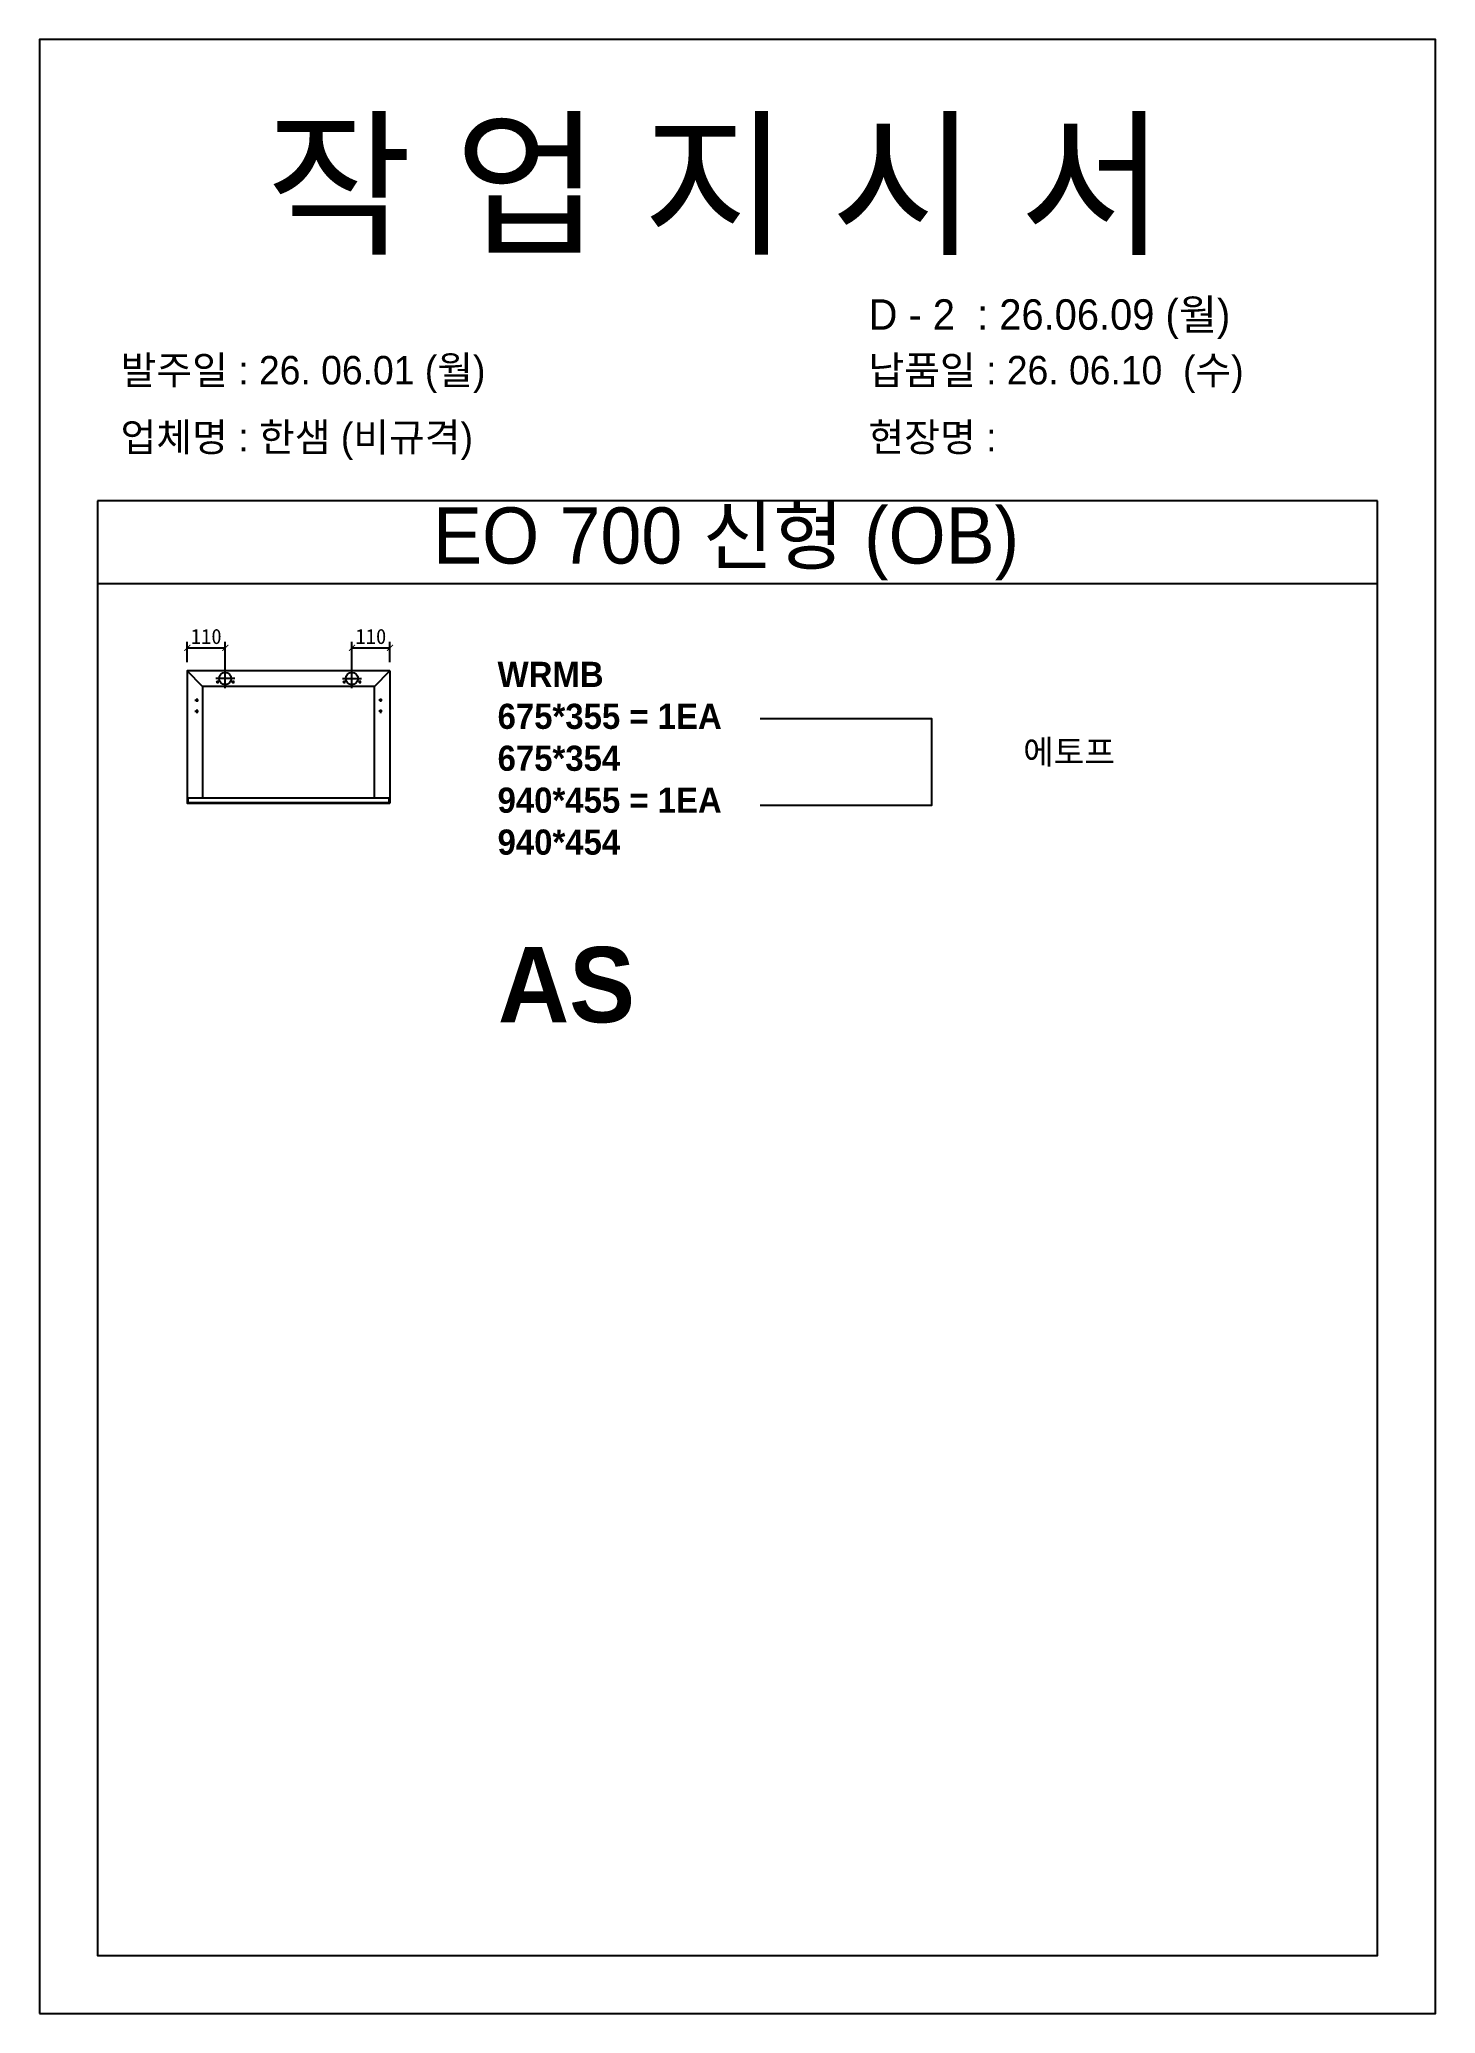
# Model space of a CAD drawing. Header units: millimetres. Extents: x -44117 to 256353, y -2095463 to 65325.
# Drawn here: x 126688 to 129001, y -978236 to -974964 of the extents above; entities that cross this region are included whole.
import ezdxf

# ---------------------------------------------------------------- set-up
doc = ezdxf.new("R2010")
doc.units = ezdxf.units.MM
doc.header["$LTSCALE"] = 10
doc.styles.add('MtX_Gulim', font='')
doc.styles.get('MtX_Gulim').set_extended_font_data('Gulim', bold=True)
doc.dimstyles.new('ISO-25', dxfattribs={"dimtxt": 2.5, "dimasz": 2.5, "dimexe": 1, "dimexo": 1, "dimtad": 1, "dimtxsty": 'Standard', "dimblk": 'ARCHTICK', "dimcen": 2.5, "dimadec": 0, "dimazin": 0, "dimtfac": 1, "dimtmove": 0, "dimatfit": 3, "dimfxl": 0, "dimarcsym": 0})

msp = doc.modelspace()

# ---------------------------------------------------------------- texts
at = {"color": 1, "linetype": 'Continuous', "style": 'MtX_Gulim'}
msp.add_text('AS', height=124.876231, dxfattribs=at).set_placement((127447.73587, -976593.05931))
at = {"attachment_point": 1}
for s, width, gutter_width, heights, insert, char_height in [('{\\fGulim|b0|i0|c129|p50;작 업 지 시 서}', 4553.9528048, 17.21164, [-214.58863], (127063.62127, -975107.60256), 192.7704086), ('\\pt11;{\\fGulim|b0|i0|c129|p50;발주일 : 26. 06.01 (월)}', 4553.9528048, 17.21164, [47.50981], (126822.36999, -975488.62762), 47.2287501), ('{\\fGulim|b0|i0|c129|p50;납품일 : 26. 06.10  (수)}', 4553.9528048, 17.21164, [48.31684], (128061.57801, -975488.62762), 47.2287501), ('{\\fGulim|b0|i0|c129|p50;업체명 : 한샘 (비규격)}', 4553.9528048, 17.21164, [49.72484], (126822.36999, -975599.68566), 47.2287501), ('{\\fGulim|b0|i0|c129|p50;현장명 :  }', 4553.9528048, 17.21164, [52.69999], (128061.57801, -975599.68566), 47.2287501), ('{\\fGulim|b0|i0|c129|p50;EO 700 신형 (OB)}', 2199.0574109, 8.31133, [-117.13327], (127340.097, -975739.61946), 93.0868662), ('{\\f굴림|b1|i0|c129|p50;WRMB\\P675*355 = 1EA\\P\\C1;675*354\\P\\C256;940*455 = 1EA\\P\\C1;940*454}', 12604.7778903, 162.10861, [-321.18458], (127447.04804, -975995.55904), 41.6850715), ('{\\f굴림|b1|i0|c129|p50;에토프}', 12234.9459212, 157.35224, [-45.01131], (128317.9462, -976124.76109), 40.4620058)]:
    msp.add_mtext_dynamic_manual_height_columns(s, width=width, gutter_width=gutter_width, heights=heights, dxfattribs=dict(at, insert=insert, char_height=char_height))
at = {"color": 1, "insert": (128061.84384, -975394.74347), "char_height": 50.4900421, "attachment_point": 1}
msp.add_mtext_dynamic_manual_height_columns('{\\fGulim|b0|i0|c129|p50;D - 2  : 26.06.09 (월)}', width=4868.417403, gutter_width=18.40016, heights=[51.65327], dxfattribs=at)

# ---------------------------------------------------------------- blocks, each defined once
blk = doc.blocks.new('_ArchTick')
at = {"color": 0, "linetype": 'ByBlock', "const_width": 0.15}
blk.add_lwpolyline([(-0.5, -0.5), (0.5, 0.5)], dxfattribs=at)
blk = doc.blocks.new('*D6724')
at = {"color": 0, "lineweight": -2}
for p, q in [((126932.9, -975996), (126932.9, -975962.4)), ((126932.9, -975972.4), (126995.8, -975972.4)), ((126995.8, -976008.4), (126995.8, -975962.4))]:
    blk.add_line(p, q, dxfattribs=at)
at = {"layer": 'Defpoints', "color": 0}
for p in [(126995.8, -975972.4), (126932.9, -976011), (126995.8, -976023.4)]:
    blk.add_point(p, dxfattribs=at)
at = {"color": 0, "lineweight": -2, "xscale": 10, "yscale": 10, "zscale": 10, "rotation": 180}
blk.add_blockref('_ArchTick', (126932.9, -975972.4), dxfattribs=at)
at = {"color": 0, "lineweight": -2, "xscale": 10, "yscale": 10, "zscale": 10}
blk.add_blockref('_ArchTick', (126995.8, -975972.4), dxfattribs=at)
at = {"color": 0, "insert": (126964.3, -975953.7), "char_height": 25, "attachment_point": 5}
blk.add_mtext('110', dxfattribs=at)
blk = doc.blocks.new('*D6725')
at = {"color": 0, "lineweight": -2}
for p, q in [((127205.7, -976008.4), (127205.7, -975962.4)), ((127205.7, -975972.4), (127268.6, -975972.4)), ((127268.6, -975996), (127268.6, -975962.4))]:
    blk.add_line(p, q, dxfattribs=at)
at = {"layer": 'Defpoints', "color": 0}
for p in [(127268.6, -975972.4), (127268.6, -976011), (127205.7, -976023.4)]:
    blk.add_point(p, dxfattribs=at)
at = {"color": 0, "lineweight": -2, "xscale": 10, "yscale": 10, "zscale": 10, "rotation": 180}
blk.add_blockref('_ArchTick', (127205.7, -975972.4), dxfattribs=at)
at = {"color": 0, "lineweight": -2, "xscale": 10, "yscale": 10, "zscale": 10}
blk.add_blockref('_ArchTick', (127268.6, -975972.4), dxfattribs=at)
at = {"color": 0, "insert": (127237.1, -975953.7), "char_height": 25, "attachment_point": 5}
blk.add_mtext('110', dxfattribs=at)

# ---------------------------------------------------------------- dimensions: what is measured, and where the dimension line sits
for base, p1, p2, picture, middle in [((126995.76335, -975972.414), (126932.92063, -976010.96542), (126995.76335, -976023.36101), '*D6724', (126964.34199, -975953.664)), ((127268.55217, -975972.414), (127205.70946, -976023.36101), (127268.55217, -976010.96542), '*D6725', (127237.13082, -975953.664))]:
    dim = msp.add_linear_dim(base=base, p1=p1, p2=p2, text='110', dimstyle='ISO-25', override={"dimscale": 10, "dimasz": 1, "dimexo": 1.5, "dimtxsty": 'Standard'})
    dim.commit()
    dim.dimension.update_dxf_attribs({"geometry": picture, "text_midpoint": middle})

# ---------------------------------------------------------------- linework, layer by layer
for p, q in [((128904.84496, -975728.60859), (126784.37046, -975728.60859)), ((128904.84496, -975866.30174), (126784.37046, -975866.30174)), ((126932.63236, -976010.96542), (126932.63236, -976229.47356)), ((126958.28833, -976036.62139), (126932.7168, -976010.76159)), ((127268.55217, -976010.67716), (126932.92063, -976010.67716)), ((126995.76335, -976039.08474), (126995.76335, -976007.63727)), ((127205.70947, -976039.08474), (127205.70947, -976007.63727)), ((127243.18447, -976036.62139), (127268.75601, -976010.76159)), ((127268.84044, -976229.47356), (127268.84044, -976010.96542)), ((126958.28833, -976036.62139), (126958.28833, -976221.69029)), ((127243.18447, -976036.62139), (126958.28833, -976036.62139)), ((127011.48709, -976023.36101), (126980.03962, -976023.36101)), ((126985.09738, -976029.12639), (126980.48507, -976029.12639)), ((126982.79123, -976026.82024), (126982.79123, -976031.43255)), ((127011.04162, -976029.12639), (127006.42931, -976029.12639)), ((127008.73547, -976026.82024), (127008.73547, -976031.43255)), ((127189.98573, -976023.36101), (127221.4332, -976023.36101)), ((127195.04351, -976029.12639), (127190.4312, -976029.12639)), ((127192.73735, -976026.82024), (127192.73735, -976031.43255)), ((127220.98774, -976029.12639), (127216.37543, -976029.12639)), ((127218.68159, -976026.82024), (127218.68159, -976031.43255)), ((127243.18447, -976221.11375), (127243.18447, -976036.62139)), ((126945.60449, -976059.1064), (126951.36987, -976059.1064)), ((126945.60449, -976077.55563), (126951.36987, -976077.55563)), ((126948.48718, -976056.22371), (126948.48718, -976061.98909)), ((126948.48718, -976074.67294), (126948.48718, -976080.43833)), ((127255.86833, -976059.1064), (127250.10294, -976059.1064)), ((127255.86833, -976077.55563), (127250.10294, -976077.55563)), ((127252.98563, -976056.22371), (127252.98563, -976061.98909)), ((127252.98563, -976074.67294), (127252.98563, -976080.43833)), ((126932.63236, -976221.11375), (127268.84044, -976221.11375)), ((126932.63236, -976228.95467), (127268.55217, -976228.95467)), ((126932.92063, -976229.76183), (127268.55217, -976229.76183)), ((126934.07371, -976221.11375), (126934.07371, -976229.76183)), ((127267.3991, -976229.76183), (127267.3991, -976221.11375))]:
    msp.add_line(p, q)
msp.add_lwpolyline([(126687.98526, -978235.76714), (129001.23016, -978235.76714), (129001.23016, -974964.17792), (126687.98526, -974964.17792)], close=True)
for points in [[(126784.37046, -975728.60859), (126784.37046, -978139.38194), (128904.84496, -978139.38194), (128904.84496, -975728.60859)], [(127882.41862, -976089.36752), (128166.02754, -976089.36752), (128166.02754, -976233.70421), (127882.41862, -976233.70421)]]:
    msp.add_lwpolyline(points)
for centre, radius in [((126982.79123, -976029.12639), 0.92246), ((126995.76335, -976023.36101), 10.08943), ((127008.73547, -976029.12639), 0.92246), ((127192.73735, -976029.12639), 0.92246), ((127205.70947, -976023.36101), 10.08943), ((127218.68159, -976029.12639), 0.92246), ((126948.48718, -976059.1064), 0.86481), ((126948.48718, -976077.55563), 0.86481), ((127252.98563, -976059.1064), 0.86481), ((127252.98563, -976077.55563), 0.86481)]:
    msp.add_circle(centre, radius)
for centre, start, end in [((126932.92063, -976010.96542), 90, 180), ((127268.55217, -976010.96542), 0, 90), ((126932.92063, -976229.47356), 180, 270), ((127268.55217, -976229.47356), 270, 0)]:
    msp.add_arc(centre, 0.28827, start, end)

msp.set_redraw_order([(e.dxf.handle, doc.entitydb.next_handle()) for e in msp.query("TEXT MTEXT ATTDEF DIMENSION ARC_DIMENSION")])  # texts and dimensions are drawn at this point

doc.saveas('drawing.dxf')
